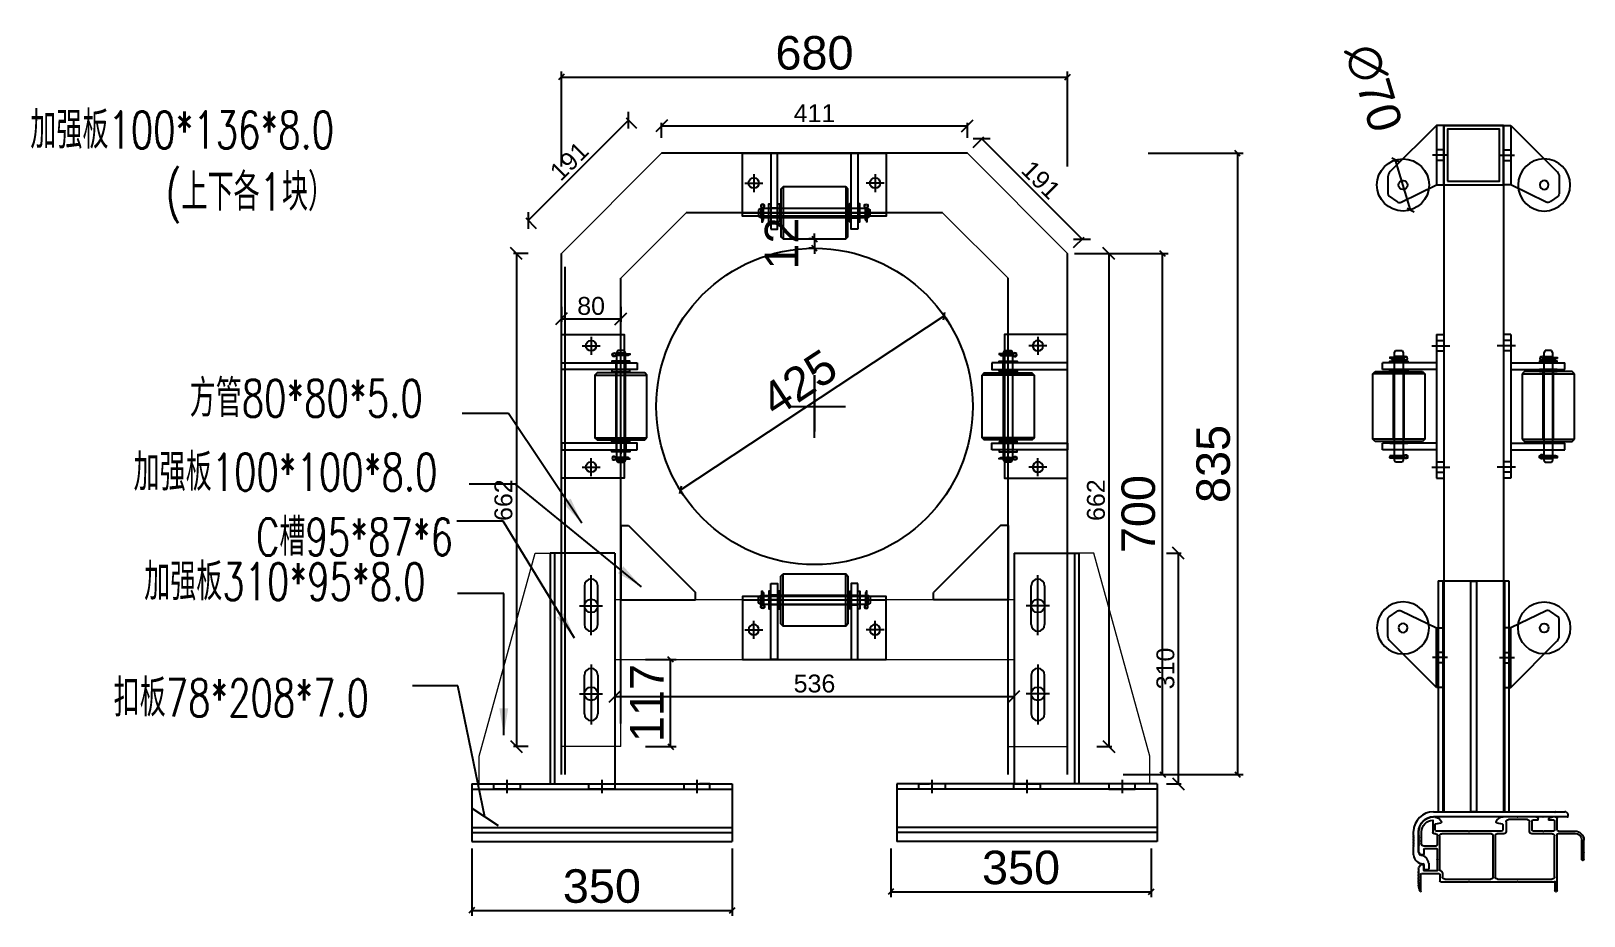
# Model space of a CAD drawing. Header units: millimetres. Extents: x -1612139 to -1300424, y 1145038 to 1536160.
# Drawn here: x -1460163 to -1458077, y 1198985 to 1200173 of the extents above; entities that cross this region are included whole.
import ezdxf

# ---------------------------------------------------------------- set-up
doc = ezdxf.new("R2010")
doc.units = ezdxf.units.MM
doc.header["$LTSCALE"] = 1000
for name, pattern in [('( Border )', [21, 6, -3, 6, -3, 0, -3]), ('CENTER2', [28.575, 19.05, -3.175, 3.175, -3.175]), ('DASHED', [0.75, 0.5, -0.25]), ('DASHED2', [9.525, 6.35, -3.175])]:
    doc.linetypes.add(name, pattern=pattern)
doc.layers.get('0').update_dxf_attribs({"linetype": 'CONTINUOUS'})
doc.layers.get('DEFPOINTS').update_dxf_attribs({"linetype": 'CONTINUOUS'})
for name, color, linetype in [('中实线', 1, 'CONTINUOUS'), ('图层5', 6, 'CONTINUOUS'), ('桩', 5, 'CONTINUOUS'), ('码头标注', 3, 'CONTINUOUS'), ('粗实线', 3, 'CONTINUOUS'), ('结构', 1, 'CONTINUOUS')]:
    doc.layers.add(name, color=color, linetype=linetype)
doc.styles.add('AIRAL', font='arial.ttf')
doc.styles.add('M', font='arial.ttf')
doc.styles.get("Standard").update_dxf_attribs({"font": 'simplex.shx', "width": 0.7, "bigfont": 'hztxt.shx'})
doc.dimstyles.new('03', dxfattribs={"dimscale": 30, "dimtxt": 2.5, "dimasz": 1.2, "dimexe": 1, "dimexo": 1.5, "dimgap": 0.5, "dimtad": 1, "dimdec": 0, "dimzin": 1, "dimdsep": 46, "dimtxsty": 'AIRAL', "dimcen": 1.5, "dimclrd": 256, "dimclre": 256, "dimclrt": 7, "dimadec": 0, "dimazin": 0, "dimtfac": 1, "dimtdec": 0, "dimtix": 1, "dimtmove": 0, "dimatfit": 0, "dimfxl": 1.25, "dimfxlon": 1, "dimlwd": -1, "dimlwe": -1, "dimarcsym": 0})
doc.dimstyles.new('15', dxfattribs={"dimscale": 15, "dimtxt": 6, "dimasz": 0.5, "dimexe": 0.5, "dimexo": 0.625, "dimtad": 1, "dimdec": 1, "dimdsep": 46, "dimtxsty": 'M', "dimblk": 'OBLIQUE', "dimcen": 2.5, "dimadec": 1, "dimazin": 0, "dimtfac": 1, "dimtdec": 1, "dimtmove": 2, "dimatfit": 3, "dimfxl": 3, "dimfxlon": 1, "dimarcsym": 0})
doc.dimstyles.new('30', dxfattribs={"dimscale": 30, "dimtxt": 1.5, "dimasz": 0.5, "dimexe": 0.625, "dimexo": 6, "dimgap": 3.75, "dimtad": 2, "dimdec": 0, "dimdsep": 46, "dimtxsty": 'M', "dimblk": 'OBLIQUE', "dimcen": 1, "dimclrd": 7, "dimclre": 256, "dimclrt": 256, "dimadec": 0, "dimazin": 0, "dimtfac": 1, "dimtdec": 0, "dimtmove": 2, "dimatfit": 3, "dimldrblk": 'OBLIQUE', "dimfxl": 15, "dimtolj": 1, "dimtzin": 0, "dimarcsym": 0})
doc.dimstyles.new('9', dxfattribs={"dimscale": 8, "dimtxt": 3, "dimasz": 2, "dimexe": 0.5, "dimexo": 0.5, "dimtad": 1, "dimdec": 0, "dimdsep": 46, "dimtxsty": 'M', "dimblk1": 'OBLIQUE', "dimblk2": 'OBLIQUE', "dimsah": 1, "dimcen": 2.5, "dimclrd": 6, "dimclre": 6, "dimclrt": 6, "dimadec": 0, "dimazin": 0, "dimtfac": 1, "dimtdec": 0, "dimtix": 1, "dimtmove": 1, "dimatfit": 3, "dimldrblk": 'OBLIQUE', "dimfxl": 2, "dimfxlon": 1, "dimtolj": 1, "dimtzin": 0, "dimarcsym": 0})

msp = doc.modelspace()

# ---------------------------------------------------------------- texts
at = {"color": 4, "char_height": 50, "width": 3926.989, "attachment_point": 3}
for s, insert in [('{\\C256;加强板100*136*8.0\\P(上下各1块）}', (-1459755.6, 1200065.4)), ('{\\C256;方管80*80*5.0}', (-1459636.6, 1199704.9)), ('{\\C256;加强板100*100*8.0}', (-1459616.9, 1199605.7)), ('{\\C256;C槽95*87*6}', (-1459596, 1199518.6)), ('{\\C256;加强板310*95*8.0}', (-1459632.7, 1199458.6)), ('{\\C256;扣板78*208*7.0}', (-1459708.7, 1199302.5))]:
    msp.add_mtext(s, dxfattribs=dict(at, insert=insert))

# ---------------------------------------------------------------- blocks, each defined once
blk = doc.blocks.new('滚轮支架 -t')
at = {"color": 3, "linetype": 'CENTER2', "ltscale": 0.5}
for p, q in [((-93.5, -40), (-69.5, -40)), ((-81.5, -28), (-81.5, -52)), ((93.5, -40), (69.5, -40)), ((81.5, -28), (81.5, -52)), ((-44.5, -80), (-63.5, -80)), ((44.5, -80), (63.5, -80))]:
    blk.add_line(p, q, dxfattribs=at)
at = {"color": 8, "linetype": 'DASHED'}
blk.add_line((-96.5, -80), (96.5, -80), dxfattribs=at)
at = {"linetype": 'DASHED2'}
for p, q in [((-49.5, -73.5), (-58.5, -73.5)), ((49.5, -73.5), (58.5, -73.5)), ((-49.5, -86.5), (-58.5, -86.5)), ((49.5, -86.5), (58.5, -86.5))]:
    blk.add_line(p, q, dxfattribs=at)
for points in [[(96.5, 0), (96.5, -84.6), (-96.5, -84.6), (-96.5, 0)], [(-58.5, -102), (-49.5, -102), (-49.5, 0), (-58.5, 0)], [(58.5, -102), (49.5, -102), (49.5, 0), (58.5, 0)]]:
    blk.add_lwpolyline(points, close=True)
for centre in [(-81.5, -40), (81.5, -40)]:
    blk.add_circle(centre, 7)
blk = doc.blocks.new('*U92')
blk.add_lwpolyline([(-12, 0), (-12, 2.5), (12, 2.5), (12, 0)], close=True)
blk = doc.blocks.new('*U24')
at = {"color": 8, "linetype": 'Continuous', "lineweight": 15}
for p, q in [((-1, 1.9), (-2.1, 1)), ((0, 1.4), (0, -1.4)), ((-1, -1.9), (-2.1, -1))]:
    blk.add_line(p, q, dxfattribs=at)
at = {"color": 7, "linetype": 'Continuous', "lineweight": 15}
for p, q in [((16, 1.4), (0, 1.4)), ((0, 0), (18.5, 0)), ((16, 1.4), (16, 0)), ((18.5, -1.4), (18.5, 0)), ((0, -1.4), (18.5, -1.4))]:
    blk.add_line(p, q, dxfattribs=at)
for centre, radius, start, end in [((-3.2, 0), 2.9, 41.3178, 318.6822), ((-3.2, 0), 1.45, 41.3178, 318.6822), ((0, 2.8), 2.82, 221.3178, 270), ((0, -2.8), 2.82, 90, 138.6822), ((0, 2.8), 1.37, 221.3178, 270), ((0, -2.8), 1.37, 90, 138.6822)]:
    blk.add_arc(centre, radius, start, end, dxfattribs=at)
blk = doc.blocks.new('滚轮_N7090A')
for p, q in [((-42, 35), (-42, -35)), ((42, 35), (42, -35))]:
    blk.add_line(p, q)
at = {"color": 3, "linetype": 'CENTER2'}
blk.add_line((-50.5, 0), (50.5, 0), dxfattribs=at)
at = {"linetype": 'DASHED2'}
for p, q in [((-45, 6.3), (45, 6.3)), ((-45, -6.3), (45, -6.3))]:
    blk.add_line(p, q, dxfattribs=at)
blk.add_lwpolyline([(-42, -35), (42, -35), (45, -32), (45, 32), (42, 35), (-42, 35), (-45, 32), (-45, -32)], close=True)
blk = doc.blocks.new('无头销轴_B型_D12X150')
at = {"color": 0}
for p, q in [((-72, 6), (-72, -6)), ((72, 6), (72, -6))]:
    blk.add_line(p, q, dxfattribs=at)
blk.add_lwpolyline([(-75, 4.3), (-75, -4.3), (-72, -6), (72, -6), (75, -4.3), (75, 4.3), (72, 6), (-72, 6)], close=True, dxfattribs=at)
for centre in [(-69.5, 0), (69.5, 0)]:
    blk.add_circle(centre, 1.6, dxfattribs=at)
blk = doc.blocks.new('滚轮支架_-T')
at = {"color": 3, "linetype": 'CENTER2', "ltscale": 0.5}
for p, q in [((-93.5, -40), (-69.5, -40)), ((-81.5, -28), (-81.5, -52)), ((93.5, -40), (69.5, -40)), ((81.5, -28), (81.5, -52)), ((-44.5, -80), (-63.5, -80)), ((44.5, -80), (63.5, -80))]:
    blk.add_line(p, q, dxfattribs=at)
at = {"color": 8, "linetype": 'DASHED'}
blk.add_line((-96.5, -80), (96.5, -80), dxfattribs=at)
at = {"linetype": 'DASHED2'}
for p, q in [((-49.5, -73.5), (-58.5, -73.5)), ((49.5, -73.5), (58.5, -73.5)), ((-49.5, -86.5), (-58.5, -86.5)), ((49.5, -86.5), (58.5, -86.5))]:
    blk.add_line(p, q, dxfattribs=at)
for points in [[(96.5, 0), (96.5, -84.6), (-96.5, -84.6), (-96.5, 0)], [(-58.5, -102), (-49.5, -102), (-49.5, 0), (-58.5, 0)], [(58.5, -102), (49.5, -102), (49.5, 0), (58.5, 0)]]:
    blk.add_lwpolyline(points, close=True)
for centre in [(-81.5, -40), (81.5, -40)]:
    blk.add_circle(centre, 7)
blk = doc.blocks.new('*U38')
blk.add_lwpolyline([(-12, 0), (-12, 2.5), (12, 2.5), (12, 0)], close=True)
blk = doc.blocks.new('A$C1EDE4923')
at = {"xscale": -1}
for name, p, rotation in [('滚轮_N7090A', (-190.5, 119.6), 180), ('滚轮支架_-T', (-190.5, 39.6), 180), ('无头销轴_B型_D12X150', (-190.5, 119.6), 180), ('*U24', (-260, 113.6), 270), ('*U38', (-249, 119.6), 90), ('*U38', (-237.5, 119.6), 90)]:
    blk.add_blockref(name, p, dxfattribs=dict(at, rotation=rotation))
for name, p, rotation in [('*U38', (-143.5, 119.6), 270), ('*U38', (-132, 119.6), 270), ('*U24', (-121, 113.6), 90)]:
    blk.add_blockref(name, p, dxfattribs=dict(rotation=rotation))
blk = doc.blocks.new('_Oblique')
at = {"color": 0, "linetype": 'ByBlock', "lineweight": -2}
blk.add_line((-0.5, -0.5), (0.5, 0.5), dxfattribs=at)
blk = doc.blocks.new('*D117')
at = {"color": 6, "lineweight": -2, "transparency": 16777216}
for p, q in [((-1459315.7, 1200029.8), (-1459315.7, 1200049.8)), ((-1459315.7, 1200045.8), (-1458905.1, 1200045.8)), ((-1458905.1, 1200029.8), (-1458905.1, 1200049.8))]:
    blk.add_line(p, q, dxfattribs=at)
at = {"layer": 'DEFPOINTS', "color": 0, "transparency": 16777216}
for p in [(-1458905.1, 1200045.8), (-1459315.7, 1200009), (-1458905.1, 1200009)]:
    blk.add_point(p, dxfattribs=at)
at = {"color": 6, "lineweight": -2, "transparency": 16777216, "xscale": 16, "yscale": 16, "zscale": 16, "rotation": 180}
blk.add_blockref('_Oblique', (-1459315.7, 1200045.8), dxfattribs=at)
at = {"color": 6, "lineweight": -2, "transparency": 16777216, "xscale": 16, "yscale": 16, "zscale": 16}
blk.add_blockref('_Oblique', (-1458905.1, 1200045.8), dxfattribs=at)
at = {"color": 6, "transparency": 16777216, "insert": (-1459110.4, 1200062.9), "char_height": 24, "attachment_point": 5, "style": 'M'}
blk.add_mtext('\\A1;411', dxfattribs=at)
blk = doc.blocks.new('*D104')
at = {"color": 0, "lineweight": -2, "transparency": 16777216}
for p, q in [((-1459450.4, 1199991.4), (-1459450.4, 1200118.9)), ((-1458770.4, 1199991.4), (-1458770.4, 1200118.9)), ((-1459450.4, 1200111.4), (-1458770.4, 1200111.4))]:
    blk.add_line(p, q, dxfattribs=at)
at = {"layer": 'DEFPOINTS', "color": 0, "transparency": 16777216}
for p in [(-1458770.4, 1200111.4), (-1459450.4, 1199874.3), (-1458770.4, 1199874.3)]:
    blk.add_point(p, dxfattribs=at)
at = {"color": 0, "lineweight": -2, "transparency": 16777216, "xscale": 7.5, "yscale": 7.5, "zscale": 7.5, "rotation": 180}
blk.add_blockref('_Oblique', (-1459450.4, 1200111.4), dxfattribs=at)
at = {"color": 0, "lineweight": -2, "transparency": 16777216, "xscale": 7.5, "yscale": 7.5, "zscale": 7.5}
blk.add_blockref('_Oblique', (-1458770.4, 1200111.4), dxfattribs=at)
at = {"color": 0, "transparency": 16777216, "insert": (-1459110.4, 1200143.7), "char_height": 45, "attachment_point": 5, "style": 'M'}
blk.add_mtext('680', dxfattribs=at)
blk = doc.blocks.new('*D105')
at = {"color": 6, "lineweight": -2, "transparency": 16777216}
for p, q in [((-1458897.1, 1200017), (-1458883, 1200031.2)), ((-1458885.8, 1200028.3), (-1458751.1, 1199893.6)), ((-1458762.4, 1199882.3), (-1458748.3, 1199896.5))]:
    blk.add_line(p, q, dxfattribs=at)
at = {"layer": 'DEFPOINTS', "color": 0, "transparency": 16777216}
for p in [(-1458905.1, 1200009), (-1458751.1, 1199893.6), (-1458770.4, 1199874.3)]:
    blk.add_point(p, dxfattribs=at)
at = {"color": 6, "lineweight": -2, "transparency": 16777216, "xscale": 16, "yscale": 16, "zscale": 16}
for p, rotation in [((-1458885.8, 1200028.3), 134.9999999964349), ((-1458751.1, 1199893.6), 314.9999999964349)]:
    blk.add_blockref('_Oblique', p, dxfattribs=dict(at, rotation=rotation))
at = {"color": 6, "transparency": 16777216, "insert": (-1458806.3, 1199973.2), "char_height": 24, "attachment_point": 5, "rotation": 315, "style": 'M'}
blk.add_mtext('\\A1;191', dxfattribs=at)
blk = doc.blocks.new('*D106')
at = {"color": 0, "lineweight": -2, "transparency": 16777216}
for p, q in [((-1458761.1, 1199874.3), (-1458635.4, 1199874.3)), ((-1458642.9, 1199174.5), (-1458642.9, 1199874.3)), ((-1458695.9, 1199174.5), (-1458635.4, 1199174.5))]:
    blk.add_line(p, q, dxfattribs=at)
at = {"layer": 'DEFPOINTS', "color": 0, "transparency": 16777216}
for p in [(-1458770.4, 1199874.3), (-1458642.9, 1199874.3), (-1458705.3, 1199174.5)]:
    blk.add_point(p, dxfattribs=at)
at = {"color": 0, "lineweight": -2, "transparency": 16777216, "xscale": 7.5, "yscale": 7.5, "zscale": 7.5}
for p, rotation in [((-1458642.9, 1199874.3), 90), ((-1458642.9, 1199174.5), 270)]:
    blk.add_blockref('_Oblique', p, dxfattribs=dict(at, rotation=rotation))
at = {"color": 0, "transparency": 16777216, "insert": (-1458675.3, 1199524.4), "char_height": 45, "attachment_point": 5, "rotation": 90, "style": 'M'}
blk.add_mtext('700', dxfattribs=at)
blk = doc.blocks.new('*D107')
at = {"color": 0, "lineweight": -2, "transparency": 16777216}
for p, q in [((-1458662.3, 1200009), (-1458534.8, 1200009)), ((-1458542.3, 1200009), (-1458542.3, 1199174.5)), ((-1458662.3, 1199174.5), (-1458534.8, 1199174.5))]:
    blk.add_line(p, q, dxfattribs=at)
at = {"layer": 'DEFPOINTS', "color": 0, "transparency": 16777216}
for p in [(-1458905.1, 1200009), (-1458770.4, 1199174.5), (-1458542.3, 1199174.5)]:
    blk.add_point(p, dxfattribs=at)
at = {"color": 0, "lineweight": -2, "transparency": 16777216, "xscale": 7.5, "yscale": 7.5, "zscale": 7.5}
for p, rotation in [((-1458542.3, 1200009), 90), ((-1458542.3, 1199174.5), 270)]:
    blk.add_blockref('_Oblique', p, dxfattribs=dict(at, rotation=rotation))
at = {"color": 0, "transparency": 16777216, "insert": (-1458574.7, 1199591.7), "char_height": 45, "attachment_point": 5, "rotation": 90, "style": 'M'}
blk.add_mtext('835', dxfattribs=at)
blk = doc.blocks.new('*D108')
at = {"color": 0, "lineweight": -2, "transparency": 16777216}
for p, q in [((-1459570.8, 1199075.1), (-1459570.8, 1198984.5)), ((-1459220.9, 1199075.1), (-1459220.9, 1198984.5)), ((-1459570.8, 1198992), (-1459220.9, 1198992))]:
    blk.add_line(p, q, dxfattribs=at)
at = {"layer": 'DEFPOINTS', "color": 0, "transparency": 16777216}
for p in [(-1459570.8, 1199084.5), (-1459220.9, 1199084.5), (-1459220.9, 1198992)]:
    blk.add_point(p, dxfattribs=at)
at = {"color": 0, "lineweight": -2, "transparency": 16777216, "xscale": 7.5, "yscale": 7.5, "zscale": 7.5, "rotation": 180}
blk.add_blockref('_Oblique', (-1459570.8, 1198992), dxfattribs=at)
at = {"color": 0, "lineweight": -2, "transparency": 16777216, "xscale": 7.5, "yscale": 7.5, "zscale": 7.5}
blk.add_blockref('_Oblique', (-1459220.9, 1198992), dxfattribs=at)
at = {"color": 0, "transparency": 16777216, "insert": (-1459395.9, 1199024.4), "char_height": 45, "attachment_point": 5, "style": 'M'}
blk.add_mtext('350', dxfattribs=at)
blk = doc.blocks.new('*D109')
at = {"color": 0, "lineweight": -2, "transparency": 16777216}
for p, q in [((-1459007.9, 1199075.1), (-1459007.9, 1199009.6)), ((-1458658.1, 1199075.1), (-1458658.1, 1199009.6)), ((-1459007.9, 1199017.1), (-1458658.1, 1199017.1))]:
    blk.add_line(p, q, dxfattribs=at)
at = {"layer": 'DEFPOINTS', "color": 0, "transparency": 16777216}
for p in [(-1459007.9, 1199084.5), (-1458658.1, 1199084.5), (-1458658.1, 1199017.1)]:
    blk.add_point(p, dxfattribs=at)
at = {"color": 0, "lineweight": -2, "transparency": 16777216, "xscale": 7.5, "yscale": 7.5, "zscale": 7.5, "rotation": 180}
blk.add_blockref('_Oblique', (-1459007.9, 1199017.1), dxfattribs=at)
at = {"color": 0, "lineweight": -2, "transparency": 16777216, "xscale": 7.5, "yscale": 7.5, "zscale": 7.5}
blk.add_blockref('_Oblique', (-1458658.1, 1199017.1), dxfattribs=at)
at = {"color": 0, "transparency": 16777216, "insert": (-1458833, 1199049.4), "char_height": 45, "attachment_point": 5, "style": 'M'}
blk.add_mtext('350', dxfattribs=at)
blk = doc.blocks.new('*D110')
at = {"color": 0, "lineweight": -2, "transparency": 16777216}
for p, q in [((-1459290.7, 1199556.7), (-1458936.2, 1199790.5)), ((-1458936.2, 1199790.5), (-1458932.1, 1199784.3)), ((-1459290.7, 1199556.7), (-1459286.6, 1199550.4))]:
    blk.add_line(p, q, dxfattribs=at)
at = {"layer": 'DEFPOINTS', "color": 0, "transparency": 16777216}
for p in [(-1458937.7, 1199792.7), (-1458936.2, 1199790.5), (-1459292.2, 1199558.9)]:
    blk.add_point(p, dxfattribs=at)
at = {"color": 0, "lineweight": -2, "transparency": 16777216, "xscale": 7.5, "yscale": 7.5, "zscale": 7.5}
for p, rotation in [((-1458936.2, 1199790.5), 33.41230054675134), ((-1459290.7, 1199556.7), 213.4123005467513)]:
    blk.add_blockref('_Oblique', p, dxfattribs=dict(at, rotation=rotation))
at = {"color": 0, "transparency": 16777216, "insert": (-1459131.3, 1199700.6), "char_height": 45, "attachment_point": 5, "rotation": 33.4123, "style": 'M'}
blk.add_mtext('425', dxfattribs=at)
blk = doc.blocks.new('*D111')
at = {"color": 0, "lineweight": -2, "transparency": 16777216}
for p, q in [((-1459337.3, 1199329), (-1459296.1, 1199329)), ((-1459303.6, 1199212), (-1459303.6, 1199329)), ((-1459337.3, 1199212), (-1459296.1, 1199212))]:
    blk.add_line(p, q, dxfattribs=at)
at = {"layer": 'DEFPOINTS', "color": 0, "transparency": 16777216}
for p in [(-1459346.7, 1199329), (-1459303.6, 1199329), (-1459346.7, 1199212)]:
    blk.add_point(p, dxfattribs=at)
at = {"color": 0, "lineweight": -2, "transparency": 16777216, "xscale": 7.5, "yscale": 7.5, "zscale": 7.5}
for p, rotation in [((-1459303.6, 1199329), 90), ((-1459303.6, 1199212), 270)]:
    blk.add_blockref('_Oblique', p, dxfattribs=dict(at, rotation=rotation))
at = {"color": 0, "transparency": 16777216, "insert": (-1459335.6, 1199270.5), "char_height": 45, "attachment_point": 5, "rotation": 90, "style": 'M'}
blk.add_mtext('117', dxfattribs=at)
blk = doc.blocks.new('A$C49B369EF')
at = {"color": 8}
for p, q in [((4, 203), (20.5, 203)), ((22.5, 124), (22.5, 191))]:
    blk.add_line(p, q, dxfattribs=at)
at = {"color": 3}
for p, q in [((17, 36), (2, 36)), ((19, 34), (19, 12)), ((22, 34), (22, 12)), ((57, 3), (31, 3)), ((58, 2), (58, 1)), ((47.4, 0), (31, 0)), ((57, 0), (48.6, 0))]:
    blk.add_line(p, q, dxfattribs=at)
at = {"color": 8, "ltscale": 0.5}
blk.add_arc((20.5, 201), 2, 0, 90, dxfattribs=at)
at = {"color": 3}
for centre, radius, start, end in [((2, 38), 2, 180, 270), ((17, 34), 2, 0, 90), ((31, 12), 12, 180, 270), ((31, 12), 9, 180, 270), ((57, 2), 1, 0, 90), ((57, 1), 1, 270, 0)]:
    blk.add_arc(centre, radius, start, end, dxfattribs=at)
at = {"color": 3, "ltscale": 0.5}
blk.add_arc((24, 34), 2, 90, 180, dxfattribs=at)
at = {"layer": '中实线', "color": 8, "linetype": 'ByBlock', "ltscale": 0.5}
for p, q in [((36, 218), (20, 218)), ((20, 218), (20, 218)), ((39, 199), (39, 215)), ((4, 203), (4, 203)), ((22.5, 199), (22.5, 201)), ((24.5, 197), (37, 197)), ((25.5, 194), (70.6, 194)), ((75.5, 190), (80.5, 190)), ((83.5, 187), (83.5, 125)), ((6.5, 104.5), (19.5, 104.5)), ((22.5, 107.5), (22.5, 117)), ((80.5, 122), (24.5, 122)), ((24.5, 119), (80.5, 119)), ((83.5, 116), (83.5, 42.5)), ((3.5, 76), (3.5, 101.5)), ((19.5, 73), (6.5, 73)), ((22.5, 42.5), (22.5, 70)), ((80.5, 39.5), (25.5, 39.5))]:
    blk.add_line(p, q, dxfattribs=at)
for centre, radius, start, end in [((20, 202.1), 15.9, 89.8166, 176.4472), ((36, 215), 3, 0, 90), ((24.5, 199), 2, 180, 269.9404), ((25.5, 191), 3, 90, 180), ((37, 199), 2, 269.9404, 0), ((70.6, 192), 2, 11.537, 90), ((75.5, 193), 3, 191.537, 270), ((80.5, 187), 3, 0, 90), ((6.5, 101.5), 3, 90, 180), ((19.5, 107.5), 3, 270, 0), ((24.5, 124), 2, 180, 270), ((24.5, 117), 2, 90, 180), ((80.5, 125), 3, 270, 0), ((80.5, 116), 3, 0, 90), ((6.5, 76), 3, 180, 270), ((19.5, 70), 3, 0, 90), ((25.5, 42.5), 3, 180, 270), ((80.5, 42.5), 3, 270, 0)]:
    blk.add_arc(centre, radius, start, end, dxfattribs=at)
at = {"layer": '粗实线', "linetype": 'ByBlock', "ltscale": 0.5}
for p, q in [((20, 222), (24.7, 222)), ((24.7, 222), (22.4, 222)), ((39.9, 222), (45, 222)), ((42.5, 214), (42.5, 198)), ((43.5, 215), (50.3, 215)), ((50.5, 219.5), (50.5, 215.2)), ((64.5, 215.2), (64.5, 219.5)), ((71.5, 215), (64.7, 215)), ((70, 222), (75.1, 222)), ((72.5, 198), (72.5, 214)), ((76, 218), (76, 194.5)), ((99.8, 219), (77, 219)), ((90.3, 222), (92.7, 222)), ((100, 219.5), (100, 219.2)), ((0, 200.4), (0, 202)), ((9.1, 199.2), (7.8, 191.8)), ((17, 200), (10.1, 200)), ((19, 155.1), (19, 198)), ((43.5, 197), (56.9, 197)), ((57.1, 196.9), (57.4, 196.6)), ((57.6, 196.6), (57.9, 196.9)), ((58.1, 197), (71.5, 197)), ((77, 193.5), (86, 193.5)), ((87, 192.5), (87, 155.1)), ((19, 111), (19, 153.9)), ((19.4, 154.6), (19.1, 154.9)), ((19.1, 154.1), (19.4, 154.4)), ((86.9, 154.9), (86.6, 154.6)), ((86.6, 154.4), (86.9, 154.1)), ((87, 153.9), (87, 153.9)), ((87, 153.9), (87, 89.8)), ((0, 89.8), (0, 108.6)), ((7.8, 117.2), (9.1, 109.8)), ((10.1, 109), (17, 109)), ((0, 74.4), (0, 88.7)), ((0.4, 89.4), (0.1, 89.7)), ((0.1, 88.8), (0.4, 89.1)), ((86.9, 89.7), (86.6, 89.4)), ((86.6, 89.1), (86.9, 88.8)), ((87, 88.7), (87, 39.5)), ((0, 64), (0, 74.4)), ((4, 68.5), (4, 61.7)), ((18, 69.5), (5, 69.5)), ((19, 55.1), (19, 68.5)), ((0, 38), (0, 42)), ((3.8, 61.5), (2.5, 61.5)), ((2.5, 47.5), (3.8, 47.5)), ((4, 47.3), (4, 40.5)), ((19, 40.5), (19, 53.9)), ((19.4, 54.6), (19.1, 54.9)), ((19.1, 54.1), (19.4, 54.4)), ((99, 36), (24, 36)), ((87.5, 39), (99, 39)), ((100, 38), (100, 37))]:
    blk.add_line(p, q, dxfattribs=at)
at = {"layer": '粗实线', "color": 3, "linetype": 'ByBlock', "ltscale": 0.5}
for p, q in [((5, 39.5), (18, 39.5)), ((47.9, 0.4), (47.6, 0.1)), ((48.4, 0.1), (48.1, 0.4))]:
    blk.add_line(p, q, dxfattribs=at)
at = {"layer": '粗实线', "linetype": 'ByBlock', "ltscale": 0.5}
for centre, radius, start, end in [((20, 202), 20, 90, 180), ((43.5, 214), 1, 90, 180), ((45.3, 215.4), 6.6, 38.3047, 92.8074), ((50.3, 215.2), 0.2, 270, 0.2741), ((69.7, 215.4), 6.6, 87.1926, 141.6953), ((64.7, 215.2), 0.2, 180, 270), ((71.5, 214), 1, 0, 90), ((77, 218), 1, 90, 180), ((92.1, 208.2), 13.8, 54.8394, 92.3815), ((99.8, 219.2), 0.2, 270, 0), ((9.9, 200.4), 9.84, 179.7094, 251.9861), ((6.8, 192), 1, 270, 349.7), ((10.1, 199), 1, 90, 169.7), ((17, 198), 2, 360, 90), ((43.5, 198), 1, 180, 270), ((56.9, 196.8), 0.2, 45, 90), ((57.5, 196.8), 0.2, 225, 315), ((58.1, 196.8), 0.2, 90, 135), ((71.5, 198), 1, 270, 0), ((77, 194.5), 1, 180, 270), ((86, 192.5), 1, 0, 90), ((19.2, 155.1), 0.2, 180, 225), ((19.2, 153.9), 0.2, 135, 180), ((19.2, 154.5), 0.2, 315, 45), ((86.8, 154.5), 0.2, 135, 225), ((86.8, 155.1), 0.2, 315, 0), ((86.8, 153.9), 0.2, 360, 45), ((10.1, 108.5), 10.1, 110.0422, 179.7055), ((6.8, 117), 1.03, 10.8147, 98.718), ((10.1, 110), 1, 190.3, 270), ((17, 111), 2, 270, 0), ((0.2, 89.8), 0.2, 180, 225), ((0.2, 88.7), 0.2, 135, 180), ((0.2, 89.2), 0.2, 315, 45), ((86.8, 89.2), 0.2, 135, 225), ((86.8, 89.8), 0.2, 315, 0), ((86.8, 88.7), 0.2, 360, 45), ((2.5, 64), 2.5, 180, 270), ((5, 68.5), 1, 90, 180), ((18, 68.5), 1, 0, 90), ((6.6, 42.3), 6.6, 128.3047, 182.8074), ((3.8, 61.7), 0.2, 270, 0), ((3.8, 47.3), 0.2, 0, 90), ((19.2, 55.1), 0.2, 180, 225), ((19.2, 53.9), 0.2, 135, 180), ((19.2, 54.5), 0.2, 315, 45), ((5, 40.5), 1, 180, 270), ((18, 40.5), 1, 270, 0), ((87, 39), 0.5, 90, 0), ((99, 38), 1, 0, 90), ((99, 37), 1, 270, 0)]:
    blk.add_arc(centre, radius, start, end, dxfattribs=at)
at = {"layer": '粗实线', "color": 3, "linetype": 'ByBlock', "ltscale": 0.5}
for centre, start, end in [((47.4, 0.2), 270, 315), ((48, 0.2), 45, 135), ((48.6, 0.2), 225, 270)]:
    blk.add_arc(centre, 0.2, start, end, dxfattribs=at)
at = {"layer": '结构', "color": 3, "linetype": 'ByBlock', "ltscale": 0.5}
for p, q in [((24.9, 221.9), (25.2, 221.5)), ((25.5, 221.5), (25.8, 221.9)), ((25.9, 222), (26.7, 222)), ((26.9, 221.9), (27.2, 221.5)), ((27.5, 221.5), (27.8, 221.9)), ((27.9, 222), (28.7, 222)), ((28.9, 221.9), (29.2, 221.5)), ((29.5, 221.5), (29.8, 221.9)), ((29.9, 222), (30.7, 222)), ((30.9, 221.9), (31.2, 221.5)), ((31.5, 221.5), (31.8, 221.9)), ((31.9, 222), (32.7, 222)), ((32.9, 221.9), (33.2, 221.5)), ((33.5, 221.5), (33.8, 221.9)), ((33.9, 222), (34.7, 222)), ((34.9, 221.9), (35.2, 221.5)), ((35.5, 221.5), (35.8, 221.9)), ((35.9, 222), (36.7, 222)), ((36.9, 221.9), (37.2, 221.5)), ((37.5, 221.5), (37.8, 221.9)), ((37.9, 222), (38.7, 222)), ((38.9, 221.9), (39.2, 221.5)), ((39.5, 221.5), (39.8, 221.9)), ((39.9, 222), (41.7, 222)), ((75.1, 222), (73.3, 222)), ((75.6, 221.5), (75.3, 221.9)), ((76.1, 221.9), (75.8, 221.5)), ((77.1, 222), (76.3, 222)), ((77.6, 221.5), (77.3, 221.9)), ((78.1, 221.9), (77.8, 221.5)), ((79.1, 222), (78.3, 222)), ((79.6, 221.5), (79.3, 221.9)), ((80.1, 221.9), (79.8, 221.5)), ((81.1, 222), (80.3, 222)), ((81.6, 221.5), (81.3, 221.9)), ((82.1, 221.9), (81.8, 221.5)), ((83.1, 222), (82.3, 222)), ((83.6, 221.5), (83.3, 221.9)), ((84.1, 221.9), (83.8, 221.5)), ((85.1, 222), (84.3, 222)), ((85.6, 221.5), (85.3, 221.9)), ((86.1, 221.9), (85.8, 221.5)), ((87.1, 222), (86.3, 222)), ((87.6, 221.5), (87.3, 221.9)), ((88.1, 221.9), (87.8, 221.5)), ((89.1, 222), (88.3, 222)), ((89.6, 221.5), (89.3, 221.9)), ((90.1, 221.9), (89.8, 221.5))]:
    blk.add_line(p, q, dxfattribs=at)
for centre, start, end in [((24.7, 221.8), 45, 90), ((25.3, 221.6), 225, 315), ((25.9, 221.8), 90, 135), ((26.7, 221.8), 45, 90), ((27.3, 221.6), 225, 315), ((27.9, 221.8), 90, 135), ((28.7, 221.8), 45, 90), ((29.3, 221.6), 225, 315), ((29.9, 221.8), 90, 135), ((30.7, 221.8), 45, 90), ((31.3, 221.6), 225, 315), ((31.9, 221.8), 90, 135), ((32.7, 221.8), 45, 90), ((33.3, 221.6), 225, 315), ((33.9, 221.8), 90, 135), ((34.7, 221.8), 45, 90), ((35.3, 221.6), 225, 315), ((35.9, 221.8), 90, 135), ((36.7, 221.8), 45, 90), ((37.3, 221.6), 225, 315), ((37.9, 221.8), 90, 135), ((38.7, 221.8), 45, 90), ((39.3, 221.6), 225, 315), ((39.9, 221.8), 90, 135), ((75.1, 221.8), 45, 90), ((75.7, 221.6), 225, 315), ((76.3, 221.8), 90, 135), ((77.1, 221.8), 45, 90), ((77.7, 221.6), 225, 315), ((78.3, 221.8), 90, 135), ((79.1, 221.8), 45, 90), ((79.7, 221.6), 225, 315), ((80.3, 221.8), 90, 135), ((81.1, 221.8), 45, 90), ((81.7, 221.6), 225, 315), ((82.3, 221.8), 90, 135), ((83.1, 221.8), 45, 90), ((83.7, 221.6), 225, 315), ((84.3, 221.8), 90, 135), ((85.1, 221.8), 45, 90), ((85.7, 221.6), 225, 315), ((86.3, 221.8), 90, 135), ((87.1, 221.8), 45, 90), ((87.7, 221.6), 225, 315), ((88.3, 221.8), 90, 135), ((89.1, 221.8), 45, 90), ((89.7, 221.6), 225, 315), ((90.3, 221.8), 90, 135)]:
    blk.add_arc(centre, 0.2, start, end, dxfattribs=at)
blk = doc.blocks.new('5632.')
for p, q in [((865980.9, -129928.5), (865973.8, -129939)), ((866075.8, -129992.1), (866013.8, -129930.1)), ((865972.8, -129944.8), (865995.8, -129992.1))]:
    blk.add_line(p, q)
at = {"color": 0}
for p, q in [((866006.7, -129927.1), (865984.3, -129927.1)), ((866075.8, -129992.1), (865995.8, -129992.1)), ((865995.8, -129992.1), (865995.8, -130002.1)), ((866075.8, -130002.1), (866075.8, -129992.1)), ((865995.8, -130002.1), (866075.8, -130002.1))]:
    blk.add_line(p, q, dxfattribs=at)
for radius in [35, 6]:
    blk.add_circle((865995.8, -129947.3), radius)
for centre, radius, start, end in [((865984.3, -129932.1), 5, 90, 133.9435), ((866006.7, -129937.1), 10, 45, 90), ((865977.3, -129942.6), 5, 133.9435, 206)]:
    blk.add_arc(centre, radius, start, end)
blk = doc.blocks.new('*D116')
at = {"color": 0, "lineweight": -2, "transparency": 16777216}
blk.add_line((-1458309.8, 1199933), (-1458330.2, 1200000), dxfattribs=at)
at = {"layer": 'DEFPOINTS', "color": 0, "transparency": 16777216}
for p in [(-1458330.2, 1200000), (-1458309.8, 1199933)]:
    blk.add_point(p, dxfattribs=at)
at = {"color": 0, "lineweight": -2, "transparency": 16777216, "xscale": 7.5, "yscale": 7.5, "zscale": 7.5}
for p, rotation in [((-1458330.2, 1200000), 106.8752863691722), ((-1458309.8, 1199933), 286.8752863691722)]:
    blk.add_blockref('_Oblique', p, dxfattribs=dict(at, rotation=rotation))
at = {"color": 0, "transparency": 16777216, "insert": (-1458359.5, 1200096.6), "char_height": 45, "attachment_point": 5, "rotation": 286.8753, "style": 'M'}
blk.add_mtext('∅70', dxfattribs=at)
blk = doc.blocks.new('0321')
for p, q in [((652261.3, -254661.7), (652261.3, -254971.4)), ((652261.3, -254661.7), (652269.3, -254661.7)), ((652269.3, -254661.7), (652269.3, -254971.4)), ((652261.3, -254971.4), (652269.3, -254971.4))]:
    blk.add_line(p, q)
blk = doc.blocks.new('*D114')
at = {"color": 0, "lineweight": -2, "transparency": 16777216}
for p, q in [((-1459110.4, 1199894), (-1459117.9, 1199894)), ((-1459110.4, 1199894), (-1459110.4, 1199901.5)), ((-1459110.4, 1199894), (-1459110.4, 1199881.5)), ((-1459110.4, 1199881.5), (-1459117.9, 1199881.5)), ((-1459110.4, 1199881.5), (-1459110.4, 1199874))]:
    blk.add_line(p, q, dxfattribs=at)
at = {"layer": 'DEFPOINTS', "color": 0, "transparency": 16777216}
for p in [(-1459110.4, 1199894), (-1459110.4, 1199881.5), (-1459110.4, 1199881.5)]:
    blk.add_point(p, dxfattribs=at)
at = {"color": 0, "lineweight": -2, "transparency": 16777216, "xscale": 7.5, "yscale": 7.5, "zscale": 7.5}
for p, rotation in [((-1459110.4, 1199894), 270), ((-1459110.4, 1199881.5), 90)]:
    blk.add_blockref('_Oblique', p, dxfattribs=dict(at, rotation=rotation))
at = {"color": 0, "transparency": 16777216, "insert": (-1459154.6, 1199887.8), "char_height": 45, "attachment_point": 5, "rotation": 90, "style": 'M'}
blk.add_mtext('12', dxfattribs=at)
blk = doc.blocks.new('*D118')
at = {"color": 6, "lineweight": -2, "transparency": 16777216}
for p, q in [((-1459450.4, 1199802.7), (-1459450.4, 1199782.7)), ((-1459450.4, 1199786.7), (-1459370.4, 1199786.7)), ((-1459370.4, 1199802.7), (-1459370.4, 1199782.7))]:
    blk.add_line(p, q, dxfattribs=at)
at = {"layer": 'DEFPOINTS', "color": 0, "transparency": 16777216}
for p in [(-1459450.4, 1199874.3), (-1459370.4, 1199841.2), (-1459370.4, 1199786.7)]:
    blk.add_point(p, dxfattribs=at)
at = {"color": 6, "lineweight": -2, "transparency": 16777216, "xscale": 16, "yscale": 16, "zscale": 16, "rotation": 180}
blk.add_blockref('_Oblique', (-1459450.4, 1199786.7), dxfattribs=at)
at = {"color": 6, "lineweight": -2, "transparency": 16777216, "xscale": 16, "yscale": 16, "zscale": 16}
blk.add_blockref('_Oblique', (-1459370.4, 1199786.7), dxfattribs=at)
at = {"color": 6, "transparency": 16777216, "insert": (-1459410.4, 1199803.9), "char_height": 24, "attachment_point": 5, "style": 'M'}
blk.add_mtext('\\A1;80', dxfattribs=at)
blk = doc.blocks.new('*D119')
at = {"color": 6, "lineweight": -2, "transparency": 16777216}
for p, q in [((-1459349, 1200042.2), (-1459363.1, 1200056.4)), ((-1459495, 1199918.8), (-1459360.3, 1200053.6)), ((-1459483.7, 1199907.5), (-1459497.8, 1199921.7))]:
    blk.add_line(p, q, dxfattribs=at)
at = {"layer": 'DEFPOINTS', "color": 0, "transparency": 16777216}
for p in [(-1459360.3, 1200053.6), (-1459315.7, 1200009), (-1459450.4, 1199874.3)]:
    blk.add_point(p, dxfattribs=at)
at = {"color": 6, "lineweight": -2, "transparency": 16777216, "xscale": 16, "yscale": 16, "zscale": 16}
for p, rotation in [((-1459360.3, 1200053.6), 44.99999999970291), ((-1459495, 1199918.8), 224.9999999997029)]:
    blk.add_blockref('_Oblique', p, dxfattribs=dict(at, rotation=rotation))
at = {"color": 6, "transparency": 16777216, "insert": (-1459439.8, 1199998.4), "char_height": 24, "attachment_point": 5, "rotation": 45, "style": 'M'}
blk.add_mtext('\\A1;191', dxfattribs=at)
blk = doc.blocks.new('*D115')
at = {"color": 6, "lineweight": -2, "transparency": 16777216}
for p, q in [((-1459494.8, 1199874.3), (-1459514.8, 1199874.3)), ((-1459510.8, 1199874.3), (-1459510.8, 1199212)), ((-1459494.8, 1199212), (-1459514.8, 1199212))]:
    blk.add_line(p, q, dxfattribs=at)
at = {"layer": 'DEFPOINTS', "color": 0, "transparency": 16777216}
for p in [(-1459450.4, 1199874.3), (-1459510.8, 1199212), (-1459450.4, 1199212)]:
    blk.add_point(p, dxfattribs=at)
at = {"color": 6, "lineweight": -2, "transparency": 16777216, "xscale": 16, "yscale": 16, "zscale": 16}
for p, rotation in [((-1459510.8, 1199874.3), 90), ((-1459510.8, 1199212), 270)]:
    blk.add_blockref('_Oblique', p, dxfattribs=dict(at, rotation=rotation))
at = {"color": 6, "transparency": 16777216, "insert": (-1459528.1, 1199543.1), "char_height": 24, "attachment_point": 5, "rotation": 90, "style": 'M'}
blk.add_mtext('\\A1;662', dxfattribs=at)
blk = doc.blocks.new('*D120')
at = {"color": 6, "lineweight": -2, "transparency": 16777216}
for p, q in [((-1458731, 1199874.3), (-1458711, 1199874.3)), ((-1458715, 1199874.3), (-1458715, 1199212)), ((-1458731, 1199212), (-1458711, 1199212))]:
    blk.add_line(p, q, dxfattribs=at)
at = {"layer": 'DEFPOINTS', "color": 0, "transparency": 16777216}
for p in [(-1458770.4, 1199874.3), (-1458770.4, 1199212), (-1458715, 1199212)]:
    blk.add_point(p, dxfattribs=at)
at = {"color": 6, "lineweight": -2, "transparency": 16777216, "xscale": 16, "yscale": 16, "zscale": 16}
for p, rotation in [((-1458715, 1199874.3), 90), ((-1458715, 1199212), 270)]:
    blk.add_blockref('_Oblique', p, dxfattribs=dict(at, rotation=rotation))
at = {"color": 6, "transparency": 16777216, "insert": (-1458732.3, 1199543.1), "char_height": 24, "attachment_point": 5, "rotation": 90, "style": 'M'}
blk.add_mtext('\\A1;662', dxfattribs=at)
blk = doc.blocks.new('*D121')
at = {"color": 6, "lineweight": -2, "transparency": 16777216}
for p, q in [((-1459378.4, 1199295.4), (-1459378.4, 1199275.4)), ((-1458842.4, 1199295.4), (-1458842.4, 1199275.4)), ((-1459378.4, 1199279.4), (-1458842.4, 1199279.4))]:
    blk.add_line(p, q, dxfattribs=at)
at = {"layer": 'DEFPOINTS', "color": 0, "transparency": 16777216}
for p in [(-1459378.4, 1199329), (-1458842.4, 1199329), (-1458842.4, 1199279.4)]:
    blk.add_point(p, dxfattribs=at)
at = {"color": 6, "lineweight": -2, "transparency": 16777216, "xscale": 16, "yscale": 16, "zscale": 16, "rotation": 180}
blk.add_blockref('_Oblique', (-1459378.4, 1199279.4), dxfattribs=at)
at = {"color": 6, "lineweight": -2, "transparency": 16777216, "xscale": 16, "yscale": 16, "zscale": 16}
blk.add_blockref('_Oblique', (-1458842.4, 1199279.4), dxfattribs=at)
at = {"color": 6, "transparency": 16777216, "insert": (-1459110.4, 1199296.6), "char_height": 24, "attachment_point": 5, "style": 'M'}
blk.add_mtext('\\A1;536', dxfattribs=at)
blk = doc.blocks.new('*D122')
at = {"color": 6, "lineweight": -2, "transparency": 16777216}
for p, q in [((-1458637.8, 1199472), (-1458617.8, 1199472)), ((-1458621.8, 1199472), (-1458621.8, 1199162)), ((-1458637.8, 1199162), (-1458617.8, 1199162))]:
    blk.add_line(p, q, dxfattribs=at)
at = {"layer": 'DEFPOINTS', "color": 0, "transparency": 16777216}
for p in [(-1458761.4, 1199472), (-1458761.4, 1199162), (-1458621.8, 1199162)]:
    blk.add_point(p, dxfattribs=at)
at = {"color": 6, "lineweight": -2, "transparency": 16777216, "xscale": 16, "yscale": 16, "zscale": 16}
for p, rotation in [((-1458621.8, 1199472), 90), ((-1458621.8, 1199162), 270)]:
    blk.add_blockref('_Oblique', p, dxfattribs=dict(at, rotation=rotation))
at = {"color": 6, "transparency": 16777216, "insert": (-1458639, 1199317), "char_height": 24, "attachment_point": 5, "rotation": 90, "style": 'M'}
blk.add_mtext('\\A1;310', dxfattribs=at)

# ---------------------------------------------------------------- dimensions: what is measured, and where the dimension line sits
for base, p1, p2, picture, middle in [((-1458770.4, 1200111.4), (-1459450.4, 1199874.3), (-1458770.4, 1199874.3), '*D104', (-1459110.4, 1200143.7)), ((-1459220.9, 1198992), (-1459570.8, 1199084.5), (-1459220.9, 1199084.5), '*D108', (-1459395.9, 1199024.4)), ((-1458658.1, 1199017.1), (-1459007.9, 1199084.5), (-1458658.1, 1199084.5), '*D109', (-1458833, 1199049.4))]:
    dim = msp.add_linear_dim(base=base, p1=p1, p2=p2, dimstyle='15', override={"dimtxt": 3, "dimdec": 0, "dimadec": 0, "dimtdec": 0, "dimfxl": 8})
    dim.commit()
    dim.dimension.update_dxf_attribs({"geometry": picture, "text_midpoint": middle})
dim = msp.add_diameter_dim_2p(p1=(-1458309.8, 1199933), p2=(-1458330.2, 1200000), dimstyle='15', override={"dimtxt": 3, "dimdec": 0, "dimadec": 0, "dimtdec": 0, "dimfxl": 8})
dim.commit()
dim.dimension.update_dxf_attribs({"geometry": '*D116', "text_midpoint": (-1458359.5, 1200096.6), "dimtype": 163})
for base, p1, p2, picture, middle in [((-1458905.1, 1200045.8), (-1459315.7, 1200009), (-1458905.1, 1200009), '*D117', (-1459110.4, 1200062.9)), ((-1459370.4, 1199786.7), (-1459450.4, 1199874.3), (-1459370.4, 1199841.2), '*D118', (-1459410.4, 1199803.9))]:
    dim = msp.add_linear_dim(base=base, p1=p1, p2=p2, dimstyle='9')
    dim.commit()
    dim.dimension.update_dxf_attribs({"geometry": picture, "text_midpoint": middle})
for p1, p2, distance, picture, middle in [((-1459450.4398, 1199874.3), (-1459315.732, 1200009.0077), 62.999, '*D119', (-1459439.8332, 1199998.4012)), ((-1458905.1476, 1200009.0077), (-1458770.4398, 1199874.3), 27.354, '*D105', (-1458806.2512, 1199973.1963)), ((-1459450.4, 1199874.3), (-1459450.4, 1199212), -60.4, '*D115', (-1459528.1, 1199543.1)), ((-1458770.4, 1199874.3), (-1458770.4, 1199212), 55.4, '*D120', (-1458732.3, 1199543.1)), ((-1458761.4, 1199472), (-1458761.4, 1199162), 139.7, '*D122', (-1458639, 1199317)), ((-1459378.4, 1199329), (-1458842.4, 1199329), -49.6, '*D121', (-1459110.4, 1199296.6))]:
    dim = msp.add_aligned_dim(p1=p1, p2=p2, distance=distance, dimstyle='9')
    dim.commit()
    dim.dimension.update_dxf_attribs({"geometry": picture, "text_midpoint": middle})
for base, p1, p2, picture, middle in [((-1458542.3186, 1199174.479), (-1458905.1476, 1200009.0077), (-1458770.4398, 1199174.479), '*D107', (-1458574.6848, 1199591.7434)), ((-1459110.439776, 1199881.507747), (-1459110.4397759, 1199894.007747), (-1459110.439776, 1199881.507747), '*D114', (-1459154.5943633, 1199887.757747)), ((-1458642.9, 1199874.3), (-1458705.3, 1199174.5), (-1458770.4, 1199874.3), '*D106', (-1458675.3, 1199524.4)), ((-1459303.6, 1199329), (-1459346.7, 1199212), (-1459346.7, 1199329), '*D111', (-1459335.6, 1199270.5))]:
    dim = msp.add_linear_dim(base=base, p1=p1, p2=p2, angle=90, dimstyle='15', override={"dimtxt": 3, "dimdec": 0, "dimadec": 0, "dimtdec": 0, "dimfxl": 8})
    dim.commit()
    dim.dimension.update_dxf_attribs({"geometry": picture, "text_midpoint": middle})
dim = msp.add_aligned_dim(p1=(-1459292.2, 1199558.9), p2=(-1458937.7, 1199792.7), distance=-2.7, dimstyle='15', override={"dimtxt": 3, "dimdec": 0, "dimadec": 0, "dimtdec": 0, "dimfxl": 8})
dim.commit()
dim.dimension.update_dxf_attribs({"geometry": '*D110', "text_midpoint": (-1459131.3, 1199700.6)})

# ---------------------------------------------------------------- linework, layer by layer
at = {"color": 0}
for p, q in [((-1458265.2, 1200046.5), (-1458265.2, 1199124.5)), ((-1458185.2, 1200046.5), (-1458185.2, 1199124.5)), ((-1458275.2, 1199765.5), (-1458275.2, 1199587.3)), ((-1458265.2, 1199765.5), (-1458265.2, 1199572.5)), ((-1458185.2, 1199765.5), (-1458185.2, 1199572.5)), ((-1458175.2, 1199765.5), (-1458175.2, 1199587.3)), ((-1458331.6, 1199741), (-1458329.9, 1199744)), ((-1458329.9, 1199744), (-1458321.3, 1199744)), ((-1458321.3, 1199744), (-1458319.6, 1199741)), ((-1458129.1, 1199744), (-1458130.8, 1199741)), ((-1458120.6, 1199744), (-1458129.1, 1199744)), ((-1458118.8, 1199741), (-1458120.6, 1199744)), ((-1458275.2, 1199727.5), (-1458347.6, 1199727.5)), ((-1458347.6, 1199718.5), (-1458347.6, 1199727.5)), ((-1458331.6, 1199597), (-1458331.6, 1199741)), ((-1458319.6, 1199736), (-1458331.6, 1199736)), ((-1458319.6, 1199741), (-1458319.6, 1199597)), ((-1458175.2, 1199727.5), (-1458102.8, 1199727.5)), ((-1458130.8, 1199741), (-1458130.8, 1199597)), ((-1458130.8, 1199736), (-1458118.8, 1199736)), ((-1458118.8, 1199597), (-1458118.8, 1199741)), ((-1458102.8, 1199718.5), (-1458102.8, 1199727.5)), ((-1458275.2, 1199718.5), (-1458347.6, 1199718.5)), ((-1458175.2, 1199718.5), (-1458102.8, 1199718.5)), ((-1458347.6, 1199610.5), (-1458347.6, 1199619.5)), ((-1458275.2, 1199619.5), (-1458347.6, 1199619.5)), ((-1458175.2, 1199619.5), (-1458102.8, 1199619.5)), ((-1458102.8, 1199610.5), (-1458102.8, 1199619.5)), ((-1458275.2, 1199610.5), (-1458347.6, 1199610.5)), ((-1458319.6, 1199599), (-1458331.6, 1199599)), ((-1458329.9, 1199594), (-1458331.6, 1199597)), ((-1458319.6, 1199597), (-1458321.3, 1199594)), ((-1458175.2, 1199610.5), (-1458102.8, 1199610.5)), ((-1458130.8, 1199599), (-1458118.8, 1199599)), ((-1458130.8, 1199597), (-1458129.1, 1199594)), ((-1458120.6, 1199594), (-1458118.8, 1199597)), ((-1458321.3, 1199594), (-1458329.9, 1199594)), ((-1458275.2, 1199594.5), (-1458275.2, 1199572.5)), ((-1458175.2, 1199594.5), (-1458175.2, 1199572.5)), ((-1458129.1, 1199594), (-1458120.6, 1199594)), ((-1458275.2, 1199572.5), (-1458265.2, 1199572.5)), ((-1458175.2, 1199572.5), (-1458185.2, 1199572.5)), ((-1458279, 1199124.5), (-1458158.6, 1199124.5)), ((-1458132.1, 1199117.5), (-1458279, 1199117.5)), ((-1458195.4, 1199124.5), (-1458116.6, 1199124.5)), ((-1458131.6, 1199117.8), (-1458131.9, 1199117.5)), ((-1458131, 1199117.5), (-1458131.3, 1199117.8)), ((-1458099.7, 1199117.5), (-1458130.9, 1199117.5)), ((-1458116.1, 1199124.1), (-1458116.4, 1199124.4)), ((-1458115.5, 1199124.4), (-1458115.8, 1199124.1)), ((-1458115.4, 1199124.5), (-1458102.7, 1199124.5)), ((-1458098, 1199118.8), (-1458098, 1199120.7)), ((-1458097.7, 1199119.5), (-1458097.7, 1199119.5)), ((-1458306, 1199092.7), (-1458306, 1199098.2)), ((-1458299, 1199069.8), (-1458299, 1199098)), ((-1458306, 1199090.7), (-1458306, 1199091.6)), ((-1458306, 1199088.7), (-1458306, 1199089.6)), ((-1458306, 1199086.7), (-1458306, 1199087.6)), ((-1458306, 1199084.7), (-1458306, 1199085.6)), ((-1458306, 1199082.7), (-1458306, 1199083.6)), ((-1458306, 1199080.7), (-1458306, 1199081.6)), ((-1458306, 1199078.7), (-1458306, 1199079.6)), ((-1458306, 1199066.6), (-1458306, 1199077.6)), ((-1458285.5, 1199055.3), (-1458285.5, 1199047.5)), ((-1458291.5, 1199047.5), (-1458291.5, 1199052.6)), ((-1458286.5, 1199046.5), (-1458290.5, 1199046.5))]:
    msp.add_line(p, q, dxfattribs=at)
for p, q in [((-1458265.2, 1200046.5), (-1458185.2, 1200046.5)), ((-1458905.1, 1200009), (-1459315.7, 1200009)), ((-1458938.3, 1199929), (-1459282.6, 1199929)), ((-1459450.4, 1199174.5), (-1459450.4, 1199874.3)), ((-1458770.4, 1199174.5), (-1458770.4, 1199874.3)), ((-1459370.4, 1199243.1), (-1459370.4, 1199841.2)), ((-1458850.4, 1199174.5), (-1458850.4, 1199841.2)), ((-1458360.6, 1199713), (-1458357.6, 1199716)), ((-1458360.6, 1199625), (-1458360.6, 1199713)), ((-1458290.6, 1199713), (-1458360.6, 1199713)), ((-1458357.6, 1199716), (-1458293.6, 1199716)), ((-1458293.6, 1199716), (-1458290.6, 1199713)), ((-1458290.6, 1199713), (-1458290.6, 1199625)), ((-1458156.8, 1199716), (-1458159.8, 1199713)), ((-1458159.8, 1199713), (-1458089.8, 1199713)), ((-1458159.8, 1199713), (-1458159.8, 1199625)), ((-1458092.8, 1199716), (-1458156.8, 1199716)), ((-1458089.8, 1199713), (-1458092.8, 1199716)), ((-1458089.8, 1199625), (-1458089.8, 1199713)), ((-1458357.6, 1199622), (-1458360.6, 1199625)), ((-1458290.6, 1199625), (-1458360.6, 1199625)), ((-1458293.6, 1199622), (-1458357.6, 1199622)), ((-1458290.6, 1199625), (-1458293.6, 1199622)), ((-1458159.8, 1199625), (-1458089.8, 1199625)), ((-1458159.8, 1199625), (-1458156.8, 1199622)), ((-1458156.8, 1199622), (-1458092.8, 1199622)), ((-1458092.8, 1199622), (-1458089.8, 1199625)), ((-1459419.4, 1199428), (-1459419.4, 1199376)), ((-1459401.4, 1199376), (-1459401.4, 1199428)), ((-1458819.4, 1199376), (-1458819.4, 1199428)), ((-1458801.4, 1199428), (-1458801.4, 1199376)), ((-1459419.4, 1199256), (-1459419.4, 1199308)), ((-1459401.4, 1199308), (-1459401.4, 1199256)), ((-1458819.4, 1199308), (-1458819.4, 1199256)), ((-1458801.4, 1199256), (-1458801.4, 1199308)), ((-1459570.8, 1199162), (-1459220.9, 1199162)), ((-1459570.8, 1199162), (-1459570.8, 1199084.5)), ((-1459527.4, 1199162), (-1459527.4, 1199162)), ((-1459399.9, 1199162), (-1459399.9, 1199162)), ((-1459264.3, 1199162), (-1459264.3, 1199162)), ((-1459220.9, 1199162), (-1459220.9, 1199084.5)), ((-1458999.9, 1199162), (-1458999.9, 1199084.5)), ((-1458650.1, 1199162), (-1458999.9, 1199162)), ((-1458956.6, 1199162), (-1458956.6, 1199162)), ((-1458829, 1199162), (-1458829, 1199162)), ((-1458693.4, 1199162), (-1458693.4, 1199162)), ((-1458650.1, 1199162), (-1458650.1, 1199084.5)), ((-1459570.8, 1199103.5), (-1459220.9, 1199103.5)), ((-1459570.8, 1199096.8), (-1459220.9, 1199096.8)), ((-1458650.1, 1199103.5), (-1458999.9, 1199103.5)), ((-1458650.1, 1199096.8), (-1458999.9, 1199096.8)), ((-1459570.8, 1199084.5), (-1459220.9, 1199084.5)), ((-1458650.1, 1199084.5), (-1458999.9, 1199084.5))]:
    msp.add_line(p, q)
at = {"lineweight": 5}
for p, q in [((-1459450.4, 1199874.3), (-1459315.7, 1200009)), ((-1458770.4, 1199874.3), (-1458905.1, 1200009)), ((-1459370.4, 1199841.2), (-1459282.6, 1199929)), ((-1458850.4, 1199841.2), (-1458938.3, 1199929)), ((-1459560.9, 1199199), (-1459485.4, 1199472)), ((-1459485.4, 1199472), (-1459465.4, 1199472)), ((-1458735.4, 1199472), (-1458755.4, 1199472)), ((-1458660, 1199199), (-1458735.4, 1199472)), ((-1459560.9, 1199162), (-1459560.9, 1199199)), ((-1458659.9, 1199162), (-1458660, 1199199)), ((-1459470.4, 1199162), (-1459570.8, 1199162)), ((-1458750.4, 1199162), (-1458650.1, 1199162))]:
    msp.add_line(p, q, dxfattribs=at)
at = {"color": 3, "linetype": 'CENTER2', "ltscale": 0.5}
for p, q in [((-1458260.2, 1200006.5), (-1458280.2, 1200006.5)), ((-1458190.2, 1200006.5), (-1458170.2, 1200006.5)), ((-1458281.3, 1199750.5), (-1458257, 1199750.5)), ((-1458169.1, 1199750.5), (-1458193.4, 1199750.5)), ((-1458281.3, 1199587.5), (-1458257, 1199587.5)), ((-1458169.1, 1199587.5), (-1458193.4, 1199587.5)), ((-1458260.2, 1199331.5), (-1458280.2, 1199331.5)), ((-1458190.2, 1199331.5), (-1458170.2, 1199331.5))]:
    msp.add_line(p, q, dxfattribs=at)
at = {"linetype": 'DASHED2'}
for p, q in [((-1458265.2, 1200013.5), (-1458275.2, 1200013.5)), ((-1458265.2, 1199999.5), (-1458275.2, 1199999.5)), ((-1458185.2, 1200013.5), (-1458175.2, 1200013.5)), ((-1458185.2, 1199999.5), (-1458175.2, 1199999.5)), ((-1458275.2, 1199757.5), (-1458265.2, 1199757.5)), ((-1458275.2, 1199743.5), (-1458265.2, 1199743.5)), ((-1458175.2, 1199757.5), (-1458185.2, 1199757.5)), ((-1458175.2, 1199743.5), (-1458185.2, 1199743.5)), ((-1458332.6, 1199625), (-1458332.6, 1199716)), ((-1458318.6, 1199625), (-1458318.6, 1199716)), ((-1458131.8, 1199625), (-1458131.8, 1199716)), ((-1458117.8, 1199625), (-1458117.8, 1199716)), ((-1458275.2, 1199594.5), (-1458265.2, 1199594.5)), ((-1458275.2, 1199580.5), (-1458265.2, 1199580.5)), ((-1458175.2, 1199594.5), (-1458185.2, 1199594.5)), ((-1458175.2, 1199580.5), (-1458185.2, 1199580.5)), ((-1458265.2, 1199338.5), (-1458275.2, 1199338.5)), ((-1458185.2, 1199338.5), (-1458175.2, 1199338.5)), ((-1458265.2, 1199324.5), (-1458275.2, 1199324.5)), ((-1458185.2, 1199324.5), (-1458175.2, 1199324.5))]:
    msp.add_line(p, q, dxfattribs=at)
at = {"color": 253, "linetype": 'CENTER2', "true_color": 0xadadad}
for p, q in [((-1459445.4, 1199174.5), (-1459445.4, 1199856.7)), ((-1458266.7, 1199434.5), (-1458266.7, 1199124.5)), ((-1458183.7, 1199434.5), (-1458183.7, 1199124.5))]:
    msp.add_line(p, q, dxfattribs=at)
at = {"color": 0, "linetype": '( Border )'}
for p, q in [((-1458275.2, 1199765.5), (-1458265.2, 1199765.5)), ((-1458175.2, 1199765.5), (-1458185.2, 1199765.5))]:
    msp.add_line(p, q, dxfattribs=at)
at = {"color": 7, "linetype": 'Continuous', "lineweight": 15}
for p, q in [((-1458319.6, 1199735), (-1458338.1, 1199735)), ((-1458338.1, 1199735), (-1458338.1, 1199733.5)), ((-1458319.6, 1199733.5), (-1458338.1, 1199733.5)), ((-1458335.6, 1199732.1), (-1458335.6, 1199733.5)), ((-1458335.6, 1199732.1), (-1458319.6, 1199732.1)), ((-1458130.8, 1199735), (-1458112.3, 1199735)), ((-1458130.8, 1199733.5), (-1458112.3, 1199733.5)), ((-1458114.8, 1199732.1), (-1458130.8, 1199732.1)), ((-1458114.8, 1199732.1), (-1458114.8, 1199733.5)), ((-1458112.3, 1199735), (-1458112.3, 1199733.5))]:
    msp.add_line(p, q, dxfattribs=at)
at = {"color": 8, "linetype": 'Continuous', "lineweight": 15}
for p, q in [((-1458319.6, 1199732.1), (-1458319.6, 1199735)), ((-1458318.6, 1199735.4), (-1458317.5, 1199734.5)), ((-1458318.6, 1199731.6), (-1458317.5, 1199732.6)), ((-1458131.8, 1199735.4), (-1458132.9, 1199734.5)), ((-1458131.8, 1199731.6), (-1458132.9, 1199732.6)), ((-1458130.8, 1199732.1), (-1458130.8, 1199735))]:
    msp.add_line(p, q, dxfattribs=at)
at = {"color": 1}
for p, q in [((-1459110.4, 1199627), (-1459110.4, 1199711)), ((-1459110.4, 1199627), (-1459110.4, 1199711)), ((-1459140.4, 1199669), (-1459080.4, 1199669)), ((-1459140.4, 1199669), (-1459080.4, 1199669)), ((-1459370.4, 1199509), (-1459370.4, 1199409)), ((-1459370.4, 1199509), (-1459360.4, 1199509)), ((-1459360.4, 1199509), (-1459270.4, 1199419)), ((-1458860.4, 1199509), (-1458950.4, 1199419)), ((-1458850.4, 1199509), (-1458860.4, 1199509)), ((-1458850.4, 1199509), (-1458850.4, 1199409)), ((-1459270.4, 1199409), (-1459270.4, 1199419)), ((-1458950.4, 1199409), (-1458950.4, 1199419)), ((-1459370.4, 1199409), (-1459270.4, 1199409)), ((-1458850.4, 1199409), (-1458950.4, 1199409))]:
    msp.add_line(p, q, dxfattribs=at)
at = {"color": 4}
for p, q in [((-1459378.4, 1199472), (-1459465.4, 1199472)), ((-1459465.4, 1199472), (-1459465.4, 1199162)), ((-1459378.4, 1199472), (-1459378.4, 1199162)), ((-1458842.4, 1199472), (-1458755.4, 1199472)), ((-1458842.4, 1199472), (-1458842.4, 1199162)), ((-1458755.4, 1199472), (-1458755.4, 1199162)), ((-1458272.7, 1199434.5), (-1458177.7, 1199434.5)), ((-1458272.7, 1199434.5), (-1458272.7, 1199124.5)), ((-1458177.7, 1199434.5), (-1458177.7, 1199124.5)), ((-1459470.4, 1199162), (-1459370.4, 1199162)), ((-1458750.4, 1199162), (-1458850.4, 1199162))]:
    msp.add_line(p, q, dxfattribs=at)
at = {"color": 0, "lineweight": 5}
for p, q in [((-1459370.4, 1199212), (-1459370.4, 1199472)), ((-1458842.4, 1199409), (-1459378.4, 1199409)), ((-1459378.4, 1199329), (-1458842.4, 1199329)), ((-1459370.4, 1199212), (-1459450.4, 1199212)), ((-1458850.4, 1199212), (-1458770.4, 1199212))]:
    msp.add_line(p, q, dxfattribs=at)
at = {"color": 3, "linetype": 'CENTER2'}
for p, q in [((-1459410.4, 1199361.5), (-1459410.4, 1199442.4)), ((-1458810.4, 1199361.5), (-1458810.4, 1199442.4)), ((-1459426, 1199401), (-1459394.9, 1199401)), ((-1458794.9, 1199401), (-1458826, 1199401)), ((-1459410.4, 1199322.4), (-1459410.4, 1199241.5)), ((-1458810.4, 1199322.4), (-1458810.4, 1199241.5)), ((-1459426, 1199283), (-1459394.9, 1199283)), ((-1458794.9, 1199283), (-1458826, 1199283))]:
    msp.add_line(p, q, dxfattribs=at)
at = {"color": 0, "linetype": 'DASHED2', "lineweight": -2, "ltscale": 0.5}
for p, q in [((-1459540.9, 1199155), (-1459540.9, 1199162)), ((-1459540.9, 1199162), (-1459526.9, 1199162)), ((-1459505.9, 1199162), (-1459505.9, 1199155)), ((-1459413.4, 1199155), (-1459413.4, 1199162)), ((-1459413.4, 1199162), (-1459378.4, 1199162)), ((-1459378.4, 1199162), (-1459378.4, 1199155)), ((-1459285.8, 1199162), (-1459285.8, 1199155)), ((-1459250.8, 1199162), (-1459264.8, 1199162)), ((-1459250.8, 1199155), (-1459250.8, 1199162)), ((-1458970.1, 1199155), (-1458970.1, 1199162)), ((-1458970.1, 1199162), (-1458956.1, 1199162)), ((-1458935.1, 1199162), (-1458935.1, 1199155)), ((-1458842.5, 1199155), (-1458842.5, 1199162)), ((-1458842.5, 1199162), (-1458807.5, 1199162)), ((-1458807.5, 1199162), (-1458807.5, 1199155)), ((-1458714.9, 1199162), (-1458714.9, 1199155)), ((-1458679.9, 1199162), (-1458693.9, 1199162)), ((-1458679.9, 1199155), (-1458679.9, 1199162)), ((-1459505.9, 1199155), (-1459540.9, 1199155)), ((-1459378.4, 1199155), (-1459413.4, 1199155)), ((-1459285.8, 1199155), (-1459250.8, 1199155)), ((-1458935.1, 1199155), (-1458970.1, 1199155)), ((-1458807.5, 1199155), (-1458842.5, 1199155)), ((-1458714.9, 1199155), (-1458679.9, 1199155))]:
    msp.add_line(p, q, dxfattribs=at)
at = {"color": 3, "linetype": 'CENTER2', "lineweight": -2, "ltscale": 0.5}
for p, q in [((-1459523.4, 1199167.6), (-1459523.4, 1199149.4)), ((-1459395.9, 1199167.6), (-1459395.9, 1199149.4)), ((-1459268.3, 1199167.6), (-1459268.3, 1199149.4)), ((-1458952.6, 1199167.6), (-1458952.6, 1199149.4)), ((-1458825, 1199167.6), (-1458825, 1199149.4)), ((-1458697.4, 1199167.6), (-1458697.4, 1199149.4))]:
    msp.add_line(p, q, dxfattribs=at)
at = {"linetype": 'DASHED'}
for p, q in [((-1459570.8, 1199155), (-1459220.9, 1199155)), ((-1458650.1, 1199155), (-1458999.9, 1199155))]:
    msp.add_line(p, q, dxfattribs=at)
for points in [[(-1458265.2, 1199966.5), (-1458185.2, 1199966.5), (-1458185.2, 1200046.5), (-1458265.2, 1200046.5)], [(-1458260.2, 1199971.5), (-1458190.2, 1199971.5), (-1458190.2, 1200041.5), (-1458260.2, 1200041.5)]]:
    msp.add_lwpolyline(points, close=True)
at = {"color": 0}
for points in [[(-1458306, 1199091.6, -0.198912), (-1458305.9, 1199091.7), (-1458305.5, 1199092, 0.414214), (-1458305.5, 1199092.3), (-1458305.9, 1199092.6, -0.198912), (-1458306, 1199092.7)], [(-1458306, 1199089.6, -0.198912), (-1458305.9, 1199089.7), (-1458305.5, 1199090, 0.414214), (-1458305.5, 1199090.3), (-1458305.9, 1199090.6, -0.198912), (-1458306, 1199090.7)], [(-1458306, 1199087.6, -0.198912), (-1458305.9, 1199087.7), (-1458305.5, 1199088, 0.414214), (-1458305.5, 1199088.3), (-1458305.9, 1199088.6, -0.198912), (-1458306, 1199088.7)], [(-1458306, 1199085.6, -0.198912), (-1458305.9, 1199085.7), (-1458305.5, 1199086, 0.414214), (-1458305.5, 1199086.3), (-1458305.9, 1199086.6, -0.198912), (-1458306, 1199086.7)], [(-1458306, 1199083.6, -0.198912), (-1458305.9, 1199083.7), (-1458305.5, 1199084, 0.414214), (-1458305.5, 1199084.3), (-1458305.9, 1199084.6, -0.198912), (-1458306, 1199084.7)], [(-1458306, 1199081.6, -0.198912), (-1458305.9, 1199081.7), (-1458305.5, 1199082, 0.414214), (-1458305.5, 1199082.3), (-1458305.9, 1199082.6, -0.198912), (-1458306, 1199082.7)], [(-1458306, 1199079.6, -0.198912), (-1458305.9, 1199079.7), (-1458305.5, 1199080, 0.414214), (-1458305.5, 1199080.3), (-1458305.9, 1199080.6, -0.198912), (-1458306, 1199080.7)], [(-1458306, 1199077.6, -0.198912), (-1458305.9, 1199077.7), (-1458305.5, 1199078, 0.414214), (-1458305.5, 1199078.3), (-1458305.9, 1199078.6, -0.198912), (-1458306, 1199078.7)]]:
    msp.add_lwpolyline(points, format="xyb", dxfattribs=at)
for centre, radius in [((-1459110.4, 1199669), 212.5), ((-1459410.4, 1199401), 9), ((-1458810.4, 1199401), 9), ((-1459410.4, 1199283), 9), ((-1458810.4, 1199283), 9)]:
    msp.add_circle(centre, radius)
for centre in [(-1458325.6, 1199733.5), (-1458124.8, 1199733.5), (-1458325.6, 1199601.5), (-1458124.8, 1199601.5)]:
    msp.add_circle(centre, 1.6, dxfattribs=at)
at = {"color": 7, "linetype": 'Continuous', "lineweight": 15}
for centre, radius, start, end in [((-1458319.6, 1199736.3), 1.37, 270, 318.6822), ((-1458319.6, 1199736.3), 2.82, 270, 318.6822), ((-1458319.6, 1199730.7), 2.82, 41.3178, 90), ((-1458319.6, 1199730.7), 1.37, 41.3178, 90), ((-1458316.4, 1199733.5), 2.9, 221.3178, 138.6822), ((-1458316.4, 1199733.5), 1.45, 221.3178, 138.6822), ((-1458134, 1199733.5), 2.9, 41.3178, 318.6822), ((-1458134, 1199733.5), 1.45, 41.3178, 318.6822), ((-1458130.8, 1199736.3), 2.82, 221.3178, 270), ((-1458130.8, 1199730.7), 2.82, 90, 138.6822), ((-1458130.8, 1199736.3), 1.37, 221.3178, 270), ((-1458130.8, 1199730.7), 1.37, 90, 138.6822)]:
    msp.add_arc(centre, radius, start, end, dxfattribs=at)
for centre, start, end in [((-1459410.4, 1199428), 0, 180), ((-1458810.4, 1199428), 0, 180), ((-1459410.4, 1199376), 180, 0), ((-1458810.4, 1199376), 180, 0), ((-1459410.4, 1199308), 0, 180), ((-1458810.4, 1199308), 0, 180), ((-1459410.4, 1199256), 180, 0), ((-1458810.4, 1199256), 180, 0)]:
    msp.add_arc(centre, 9, start, end)
at = {"color": 0}
for centre, radius, start, end in [((-1458279, 1199097.5), 27, 90, 178.4812), ((-1458279, 1199097.5), 20, 90, 178.4812), ((-1458158.6, 1199124.3), 0.2, 45, 90), ((-1458132.1, 1199117.7), 0.2, 270, 315), ((-1458131.5, 1199117.7), 0.2, 45, 135), ((-1458130.9, 1199117.7), 0.2, 225, 270), ((-1458116.6, 1199124.3), 0.2, 45, 90), ((-1458116, 1199124.3), 0.2, 225, 315), ((-1458115.4, 1199124.3), 0.2, 90, 135), ((-1458102.7, 1199119.5), 5, 23.5409, 90), ((-1458099.7, 1199119.5), 2, 270, 318.6186), ((-1458100, 1199120.7), 2, 0, 23.5409), ((-1458099, 1199118.8), 1, 318.6186, 0), ((-1458293.1, 1199067.5), 12.9, 184.0171, 269.2824), ((-1458297, 1199069.8), 2, 180, 205.7958), ((-1458292.4, 1199072), 7.1, 205.7958, 232.3673), ((-1458295.5, 1199068), 2, 232.3673, 264.9588), ((-1458296.7, 1199054.9), 11.1, 1.9561, 84.9588), ((-1458293.5, 1199052.6), 2, 0, 83.1225), ((-1458290.5, 1199047.5), 1, 180, 270), ((-1458286.5, 1199047.5), 1, 270, 0)]:
    msp.add_arc(centre, radius, start, end, dxfattribs=at)
at = {"layer": '图层5', "color": 4, "linetype": '( Border )'}
for p, q in [((-1459459.4, 1199472), (-1459459.4, 1199162)), ((-1458761.4, 1199472), (-1458761.4, 1199162))]:
    msp.add_line(p, q, dxfattribs=at)
at = {"layer": '桩', "lineweight": 25}
for points in [[(-1459110.4, 1199710.8), (-1459110.4, 1199635.5)], [(-1459143.9, 1199669), (-1459068.7, 1199669)]]:
    msp.add_lwpolyline(points, dxfattribs=at)

# ---------------------------------------------------------------- block references
for name, p, rotation in [('5632.', (-1588267.3, 333970.7), 89.99999999999999), ('滚轮支架 -t', (-1459450.4, 1199669), 90), ('无头销轴_B型_D12X150', (-1459370.4, 1199669), 90), ('*U24', (-1458844.4, 1199738.5), 180), ('滚轮_N7090A', (-1459370.4, 1199669), 90), ('*U92', (-1459370.4, 1199622), 180), ('*U92', (-1458124.8, 1199622), 180), ('*U92', (-1459370.4, 1199610.5), 180), ('*U92', (-1458124.8, 1199602.5), 180), ('5632.', (-1328183.1, 2065367.3), 270)]:
    msp.add_blockref(name, p, dxfattribs=dict(rotation=rotation))
at = {"xscale": -1}
for name, p, rotation in [('5632.', (-1328183.1, 333970.7), 270), ('*U92', (-1458325.6, 1199622), 180), ('*U92', (-1458325.6, 1199602.5), 180), ('5632.', (-1588267.3, 2065367.3), 90)]:
    msp.add_blockref(name, p, dxfattribs=dict(at, rotation=rotation))
at = {"color": 6, "lineweight": 5, "extrusion": (0, 0, -1), "zscale": -1, "rotation": 180}
msp.add_blockref('A$C1EDE4923', (1458920, 1200048.6), dxfattribs=at)
at = {"extrusion": (0, 0, -1), "zscale": -1}
for name, p, rotation in [('滚轮支架 -t', (1458770.4, 1199669), 90.00000000000001), ('无头销轴_B型_D12X150', (1458850.4, 1199669), 90.00000000000001), ('*U24', (1459376.4, 1199738.5), 180), ('滚轮_N7090A', (1458850.4, 1199669), 90.00000000000001), ('*U92', (1458850.4, 1199622), 180), ('*U92', (1458850.4, 1199610.5), 180)]:
    msp.add_blockref(name, p, dxfattribs=dict(at, rotation=rotation))
for name, p in [('*U92', (1459370.4, 1199727.5)), ('*U92', (1459370.4, 1199716)), ('*U24', (1458844.4, 1199599.5))]:
    msp.add_blockref(name, p, dxfattribs=at)
for name, p in [('*U92', (-1458850.4, 1199727.5)), ('*U92', (-1458325.6, 1199727.5)), ('*U92', (-1458850.4, 1199716)), ('*U92', (-1458325.6, 1199716)), ('*U24', (-1459376.4, 1199599.5)), ('*U24', (-1458130.8, 1199601.5)), ('0321', (-2110490.5, 1454096.1))]:
    msp.add_blockref(name, p)
at = {"xscale": -1}
for name, p in [('*U92', (-1458124.8, 1199727.5)), ('*U92', (-1458124.8, 1199716)), ('*U24', (-1458319.6, 1199601.5))]:
    msp.add_blockref(name, p, dxfattribs=at)
at = {"color": 6, "lineweight": 5}
msp.add_blockref('A$C1EDE4923', (-1458920, 1199289.4), dxfattribs=at)
at = {"color": 0, "lineweight": 5, "xscale": -1, "rotation": 90}
msp.add_blockref('A$C49B369EF', (-1458077, 1199117.5), dxfattribs=at)

msp.set_redraw_order([(e.dxf.handle, doc.entitydb.next_handle()) for e in msp.query("TEXT MTEXT ATTDEF DIMENSION ARC_DIMENSION")])  # texts and dimensions are drawn at this point

# ---------------------------------------------------------------- leaders
at = {"color": 4}
for points in [[(-1459422.8, 1199512), (-1459521.2, 1199659.5), (-1459583.6, 1199659.5)], [(-1459342.8, 1199426.8), (-1459511.9, 1199564.6), (-1459574.2, 1199564.6)], [(-1459432.7, 1199357.7), (-1459528.5, 1199515), (-1459590.9, 1199515)], [(-1459527.7, 1199227.3), (-1459527.7, 1199417.6), (-1459590, 1199417.6)]]:
    msp.add_leader(points, dimstyle='03', dxfattribs=at)
at = {"layer": '码头标注', "color": 0}
msp.add_leader([(-1459553.1, 1199117.7), (-1459589.5, 1199293.8), (-1459650.5, 1199293.8)], dimstyle='30', override={"dimasz": 1, "dimgap": 0, "dimtad": 0}, dxfattribs=at)

doc.saveas('drawing.dxf')
